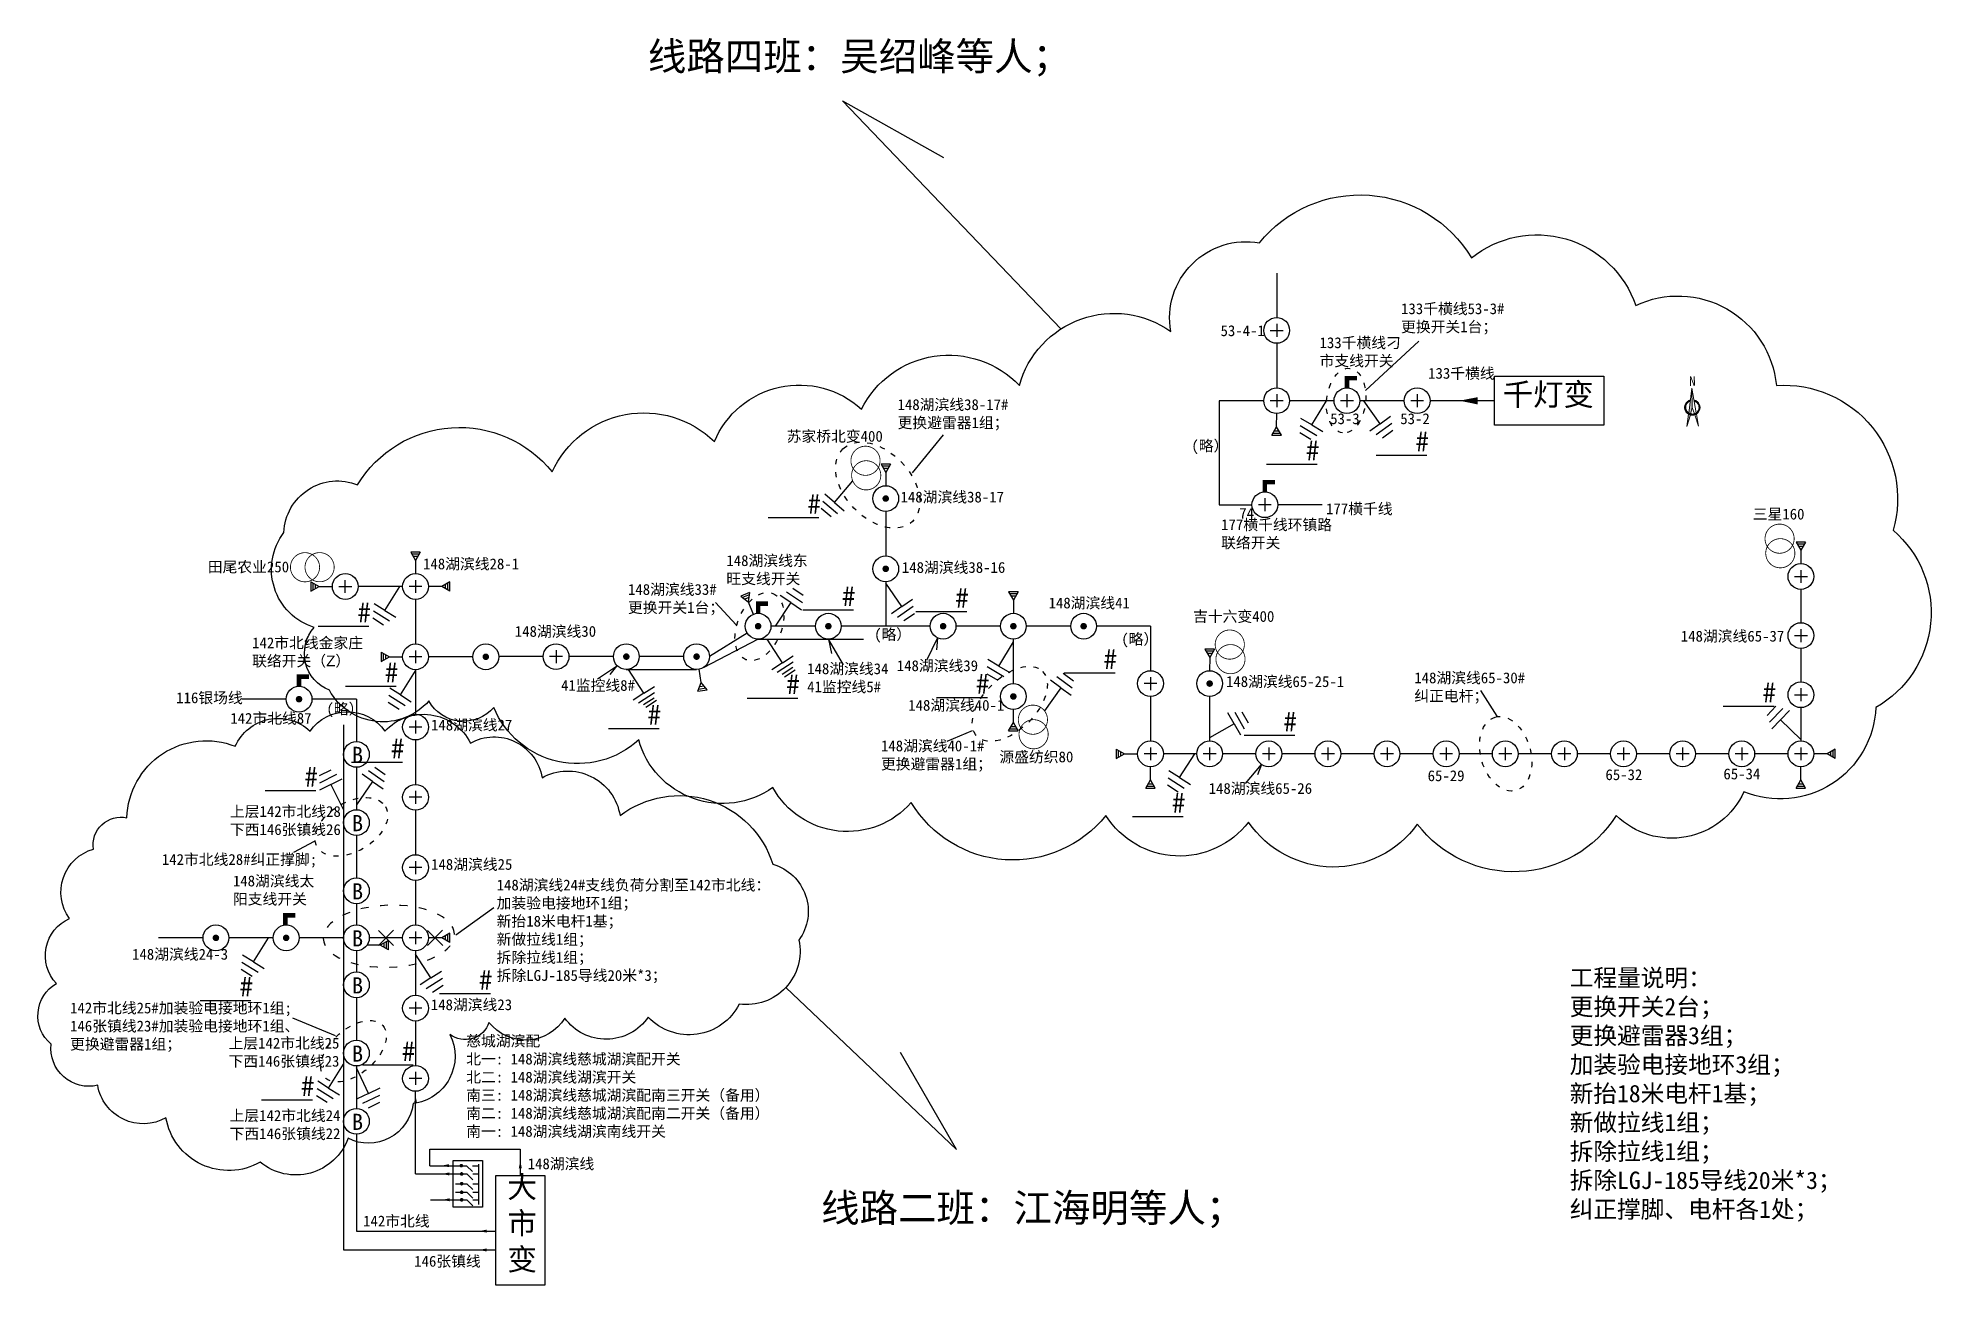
# Model space of a CAD drawing. Extents: x 840 to 1058, y -155 to -96.
# Drawn here: x 840.3 to 927.6, y -153.3 to -95.8 of the extents above; entities that cross this region are included whole.
import ezdxf

# ---------------------------------------------------------------- set-up
doc = ezdxf.new("R2010")
doc.units = 0
doc.header["$LTSCALE"] = 20
doc.header["$MEASUREMENT"] = 0
for name, pattern in [('ACAD_ISO03W100', [30, 12, -18]), ('ACAD_ISO10W100', [18.5, 12, -3, 0.5, -3]), ('CENTERX2', [101.6, 63.5, -12.7, 12.7, -12.7]), ('DASHEDX2', [38.1, 25.4, -12.7]), ('DOT', [6.35, 0, -6.35])]:
    doc.linetypes.add(name, pattern=pattern)
doc.layers.get('0').update_dxf_attribs({"linetype": 'CONTINUOUS'})
for name, color, linetype in [('Layer1', 7, 'CONTINUOUS'), ('交叉跨越', 6, 'DOT'), ('变压器', 1, 'CONTINUOUS'), ('同杆线路', 3, 'CONTINUOUS'), ('图纸', 7, 'CONTINUOUS'), ('本线路', 7, 'CONTINUOUS'), ('标注', 1, 'CONTINUOUS'), ('标题', 7, 'CONTINUOUS'), ('电杆', 7, 'CONTINUOUS'), ('道路', 4, 'ACAD_ISO10W100')]:
    doc.layers.add(name, color=color, linetype=linetype)
doc.layers.add('跨越', color=4, linetype='CENTERX2', lineweight=9)
doc.styles.add('STYLE1', font='SIMFANG.TTF')
doc.styles.add('STYLE4', font='SIMFANG.TTF', dxfattribs={"height": 0.4})

msp = doc.modelspace()

# ---------------------------------------------------------------- texts
at = {"layer": 'Layer1', "color": 4, "lineweight": -3, "style": 'STYLE1'}
for p in [(903.818, -114.853), (898.766, -115.264), (875.792, -117.73), (877.387, -121.983), (882.607, -122.065), (855.051, -122.732), (856.312, -125.496), (889.441, -124.881), (883.56, -126.021), (919.816, -126.417), (897.733, -127.759), (856.596, -129.002), (852.611, -130.305), (892.59, -131.505), (849.618, -139.978), (860.65, -139.667), (857.098, -142.952), (852.446, -144.561)]:
    msp.add_text('#', height=0.908, dxfattribs=at).set_placement(p)
at = {"layer": 'Layer1', "color": 32, "lineweight": -3, "style": 'STYLE1'}
for p in [(874.821, -126.045), (868.429, -127.448)]:
    msp.add_text('#', height=0.908, dxfattribs=at).set_placement(p)
at = {"layer": '交叉跨越', "attachment_point": 1, "style": 'STYLE1'}
for s, insert, char_height, width in [('{\\C5;133千横线53-3#\\P更换开关1台；}', (903.15, -108.033), 0.5, 6.5195), ('{\\C0;53-4-1}', (894.832, -109.046), 0.5, 7.23352), ('{\\C0;133千横线}', (904.399, -111.009), 0.5, 6.52724), ('{\\C5;148湖滨线38-17#\\P更换避雷器1组；}', (879.945, -112.453), 0.5, 6.5195), ('{\\C0;53-3}', (899.885, -113.102), 0.5, 7.23352), ('{\\C0;53-2}', (903.115, -113.103), 0.5, 7.23352), ('{\\C0;148湖滨线38-17}', (880.082, -116.711), 0.5, 5.63251), ('{\\C0;74}', (895.696, -117.463), 0.5, 7.23352), ('{\\C0;148湖滨线28-1}', (858.073, -119.793), 0.5, 5.63251), ('{\\C0;148湖滨线38-16}', (880.143, -119.956), 0.5, 5.63251), ('{\\C5;148湖滨线33#\\P更换开关1台；}', (867.519, -120.97), 0.5, 6.5195), ('{\\C0;148湖滨线41}', (886.905, -121.594), 0.5, 5.63251), ('{\\C0;148湖滨线30}', (862.303, -122.902), 0.5, 3.98854), ('{\\C0;148湖滨线65-37}', (916.045, -123.122), 0.5, 5.63251), ('{\\C0;148湖滨线34\\C32;\\P41监控线5#}', (875.778, -124.624), 0.5, 3.98854), ('{\\C0;148湖滨线39}', (879.909, -124.485), 0.5, 5.63251), ('{\\C32;41监控线8#}', (864.435, -125.393), 0.5, 3.98854), ('{\\C0;148湖滨线65-25-1}', (895.081, -125.217), 0.5, 5.63251), ('{\\C5;148湖滨线65-30#\\P纠正电杆；}', (903.761, -125.044), 0.5, 6.5195), ('{\\C0;148湖滨线40-1}', (880.436, -126.31), 0.5, 5.63251), ('{\\C0;148湖滨线27}', (858.44, -127.217), 0.5, 3.98854), ('{\\C5;148湖滨线40-1#\\P更换避雷器1组；}', (879.18, -128.181), 0.5, 6.5195), ('{\\C0;65-29}', (904.376, -129.556), 0.5, 5.63251), ('{\\C0;65-32}', (912.572, -129.507), 0.5, 5.63251), ('{\\C0;65-34}', (918.009, -129.472), 0.5, 5.63251), ('{\\C0;148湖滨线65-26}', (894.283, -130.141), 0.5, 5.63251), ('{\\C5;142市北线28#纠正撑脚;}', (846.036, -133.413), 0.5, 7.49715), ('{\\C0;148湖滨线25}', (858.445, -133.641), 0.5, 3.98854), ('{\\C5;148湖滨线24#支线负荷分割至142市北线：\\P加装验电接地环1组；\\P新抬18米电杆1基；\\P新做拉线1组；\\P拆除拉线1组；\\P拆除LGJ-185导线20米*3；}', (861.466, -134.592), 0.5, 13.05915), ('{\\C0;148湖滨线24-3}', (844.662, -137.783), 0.5, 6.52724), ('{\\C0;工程量说明：\\P更换开关2台；\\P更换避雷器3组；\\P加装验电接地环3组；\\P新抬18米电杆1基；\\P新做拉线1组；\\P拆除拉线1组；\\P拆除LGJ-185导线20米*3；\\P纠正撑脚、电杆各1处；}', (910.924, -138.716), 0.8, 14.92405), ('{\\C5;142市北线25#加装验电接地环1组;\\P146张镇线23#加装验电接地环1组、\\P更换避雷器1组；}', (841.805, -140.258), 0.5, 11.75995), ('{\\C0;148湖滨线23}', (858.432, -140.109), 0.5, 3.98854), ('{\\C1;148湖滨线}', (862.897, -147.438), 0.5, 3.98854)]:
    msp.add_mtext(s, dxfattribs=dict(at, insert=insert, char_height=char_height, width=width))
at = {"layer": '交叉跨越', "linetype": 'ACAD_ISO10W100', "ltscale": 0.8, "insert": (899.395, -109.599), "char_height": 0.5, "width": 4.18446, "attachment_point": 1, "style": 'STYLE1'}
msp.add_mtext('{\\C0;133千横线刁市支线开关}', dxfattribs=at)
at = {"layer": '变压器', "linetype": 'ACAD_ISO03W100', "lineweight": 0, "char_height": 0.5, "width": 5.42046, "attachment_point": 1, "style": 'STYLE1'}
for s, insert in [('{\\C1;177横千线}', (899.692, -117.254)), ('{\\C1;177横千线环镇路联络开关}', (894.859, -117.985))]:
    msp.add_mtext(s, dxfattribs=dict(at, insert=insert))
at = {"layer": '变压器', "ltscale": 0.02, "insert": (919.36, -117.497), "char_height": 0.5, "width": 2.8808, "attachment_point": 1, "style": 'STYLE1'}
msp.add_mtext('{\\C0;三星160}', dxfattribs=at)
at = {"layer": '图纸', "color": 0, "linetype": 'ByBlock', "ltscale": 0.02, "char_height": 0.744, "width": 0.3114, "attachment_point": 1, "style": 'STYLE1'}
for insert in [(854.804, -128.473), (854.804, -131.618), (854.804, -134.763), (854.804, -139.096), (854.804, -142.24), (854.804, -145.385)]:
    msp.add_mtext('B', dxfattribs=dict(at, insert=insert))
at = {"layer": '图纸', "color": 5, "linetype": 'ByBlock', "ltscale": 0.02, "insert": (854.804, -136.929), "char_height": 0.744, "width": 0.3114, "attachment_point": 1, "style": 'STYLE1'}
msp.add_mtext('B', dxfattribs=at)
at = {"layer": '标注', "color": 1, "linetype": 'DASHEDX2', "attachment_point": 1, "style": 'STYLE1'}
for s, insert, char_height, width in [('{\\C0;线路四班：吴绍峰等人；}', (868.436, -95.999), 1.3, 27.65414), ('{\\C0;苏家桥北变400}', (874.833, -113.911), 0.5, 4.65826), ('{\\C0;(略）}', (893.487, -114.349), 0.5, 3.82461), ('{\\C0;田尾农业250}', (848.151, -119.931), 0.5, 4.43828), ('{\\C0;148湖滨线东旺支线开关}', (872.053, -119.642), 0.5, 3.82461), ('{\\C0;吉十六变400}', (893.563, -122.213), 0.5, 4.6105), ('{\\C0;(略）}', (878.865, -123.04), 0.5, 3.82461), ('{\\C0;(略）}', (890.257, -123.259), 0.5, 3.82461), ('{\\C0;(略）}', (853.621, -126.473), 0.5, 3.82461), ('{\\C0;142市北线87}', (849.189, -126.91), 0.5, 8.61849), ('{\\C0;源盛纺织80}', (884.638, -128.687), 0.5, 4.43611), ('{\\C0;上层142市北线28\\P下西146张镇线26}', (849.173, -131.203), 0.5, 8.61849), ('{\\C0;148湖滨线太阳支线开关}', (849.31, -134.406), 0.5, 4.06814), ('{\\C0;上层142市北线25\\P下西146张镇线23}', (849.108, -141.88), 0.5, 8.61849), ('慈城湖滨配\\P北一: 148湖滨线慈城湖滨配开关\\P北二: 148湖滨线湖滨开关\\P南三: 148湖滨线慈城湖滨配南三开关（备用）\\P南二: 148湖滨线慈城湖滨配南二开关（备用）\\P南一: 148湖滨线湖滨南线开关', (860.063, -141.778), 0.5, 17.03031), ('{\\C0;上层142市北线24\\P下西146张镇线22}', (849.155, -145.218), 0.5, 8.61849), ('{\\C0;线路二班：江海明等人；}', (876.421, -149.072), 1.3, 27.65414), ('{\\C0;142市北线}', (855.31, -150.078), 0.5, 8.61849), ('{\\C0;146张镇线}', (857.666, -151.93), 0.5, 8.61849)]:
    msp.add_mtext(s, dxfattribs=dict(at, insert=insert, char_height=char_height, width=width))
at = {"layer": '电杆', "color": 6, "linetype": 'ByBlock', "lineweight": -2, "ltscale": 0.02, "char_height": 0.5, "attachment_point": 1, "style": 'STYLE4'}
for s, insert, width in [('{\\C1;142市北线金家庄\\P联络开关（\\fArial|b0|i0|c0|p32;Z\\fFangSong_GB2312|b0|i0|c134|p32;）}', (850.196, -123.432), 17.24667), ('{\\C1;116银场线}', (846.696, -125.962), 3.92607)]:
    msp.add_mtext(s, dxfattribs=dict(at, insert=insert, width=width))
at = {"layer": '道路', "ltscale": 0.02, "attachment_point": 1, "style": 'STYLE1'}
for s, insert, char_height, width in [('{\\C1;千灯变}', (907.835, -111.719), 1.0267, 9.63014), ('{\\C1;大市变}', (861.958, -148.259), 1, 1.73867)]:
    msp.add_mtext(s, dxfattribs=dict(at, insert=insert, char_height=char_height, width=width))

# ---------------------------------------------------------------- blocks, each defined once
blk = doc.blocks.new('111')
at = {"color": 0, "lineweight": -3}
for p, q in [((6508.5, 189.8, -805.8), (6492.7, 189.8, -805.8)), ((6520.4, 197.7, -805.8), (6496.7, 197.7, -805.8)), ((6516.4, 205.6, -805.8), (6500.6, 205.6, -805.8)), ((6508.5, 189.8, -805.8), (6524.3, 189.8, -805.8)), ((6508.5, 189.8), (6508.5, 154.7))]:
    blk.add_line(p, q, dxfattribs=at)
blk = doc.blocks.new('12')
at = {"const_width": 0.0358}
blk.add_lwpolyline([(-0.018, 0, 1), (0.018, 0, 1)], format="xyb", close=True, dxfattribs=at)
blk = doc.blocks.new('3513')
at = {"color": 32, "lineweight": -3}
for p, q in [((884.353, -154.35, 29.963), (883.645, -153.254, 29.963)), ((884.353, -154.35, 0), (883.859, -154.668, 0)), ((884.108, -154.784, 0), (884.849, -154.306, 0)), ((884.353, -154.35, 0), (884.846, -154.031, 0)), ((884.34, -154.871, 0), (884.833, -154.553, 0)), ((884.444, -154.991), (884.938, -154.672))]:
    blk.add_line(p, q, dxfattribs=at)
blk = doc.blocks.new('A$C779D513D')
at = {"layer": '跨越'}
h = blk.add_hatch(color=1, dxfattribs=at)
h.paths.add_polyline_path([(2, 7.4, 0.07616), (3, 6.9), (4, 10.5), (3.8, 21.2)])
h.paths.add_polyline_path([(2.9, 6.4, -0.05961), (1.9, 6.8), (1, 0)])
blk.add_hatch(color=5, dxfattribs=at).paths.add_polyline_path([(4.9, 14.7), (5, 14.1, -6.607399), (2.9, 14), (2.9, 14.7, 8.4891)])
at = {"layer": '跨越', "color": 0}
for p, q in [((2, 7.4), (3.8, 21.2)), ((3.8, 21.2), (4, 10.5)), ((6.2, 7.5), (3.8, 21.2)), ((3, 6.9), (4, 10.5)), ((5.2, 7), (4, 10.5)), ((1, 0), (1.9, 6.8)), ((1, 0), (2.9, 6.4)), ((7.5, 0.1), (5.4, 6.4)), ((7.5, 0.1), (6.3, 6.9))]:
    blk.add_line(p, q, dxfattribs=at)
for radius, start, end in [(4.29, 104.7367, 77.8633), (3.7, 108.5123, 74.0877)]:
    blk.add_arc((4, 10.5), radius, start, end, dxfattribs=at)
at = {"lineweight": 0, "insert": (2.2, 27.7), "char_height": 5.27, "width": 50.476, "attachment_point": 1, "rotation": 1.3}
blk.add_mtext('N', dxfattribs=at)

# ---------------------------------------------------------------- linework, layer by layer
at = {"color": 0, "linetype": 'ByBlock', "ltscale": 0.02}
for p, q in [((887.476, -109.213), (877.414, -98.695)), ((877.414, -98.695), (882.067, -101.31)), ((894.773, -112.522), (894.773, -117.318)), ((894.773, -117.318), (896.281, -117.318)), ((877.459, -124.692), (876.765, -123.509)), ((876.765, -123.509), (876.904, -124.168)), ((881.288, -124.486), (881.79, -123.473)), ((881.79, -123.473), (881.732, -124.009)), ((866.113, -125.333), (866.997, -124.759)), ((866.997, -124.759), (866.682, -125.134)), ((855.003, -126.271), (855.003, -128.228)), ((854.409, -127.459), (854.409, -128.822)), ((854.409, -128.822), (854.409, -131.967)), ((855.003, -129.416), (855.003, -131.373)), ((895.976, -130.158), (896.721, -129.289)), ((896.721, -129.289), (896.538, -129.769)), ((854.409, -131.967), (854.409, -135.111)), ((855.003, -132.561), (855.003, -134.517)), ((854.409, -135.111), (854.409, -137.278)), ((855.003, -135.705), (855.003, -136.684)), ((854.409, -137.278), (854.409, -139.444)), ((855.003, -137.872), (855.003, -138.85)), ((854.409, -139.444), (854.409, -142.589)), ((874.788, -139.57), (882.655, -147.029)), ((855.003, -140.038), (855.003, -141.995)), ((854.409, -142.589), (854.409, -145.734)), ((882.655, -147.029), (880.074, -142.567)), ((855.003, -143.183), (855.003, -145.14)), ((857.728, -148.158), (857.728, -144.349)), ((854.409, -145.734), (854.409, -151.661)), ((855.003, -146.328), (855.003, -150.794)), ((855.003, -150.794), (861.427, -150.794)), ((854.409, -151.661), (861.427, -151.661))]:
    msp.add_line(p, q, dxfattribs=at)
at = {"color": 5, "linetype": 'ByBlock', "ltscale": 0.02}
for p, q in [((901.514, -112.056), (903.974, -109.772)), ((880.626, -115.846), (882.064, -114.09)), ((872.512, -122.845), (871.553, -121.823)), ((907.576, -127.054), (906.825, -125.879)), ((883.376, -127.731), (882.22, -128.226)), ((853.057, -132.83), (852.109, -133.348)), ((859.59, -137.131), (861.334, -135.872)), ((854.037, -141.788), (852.065, -140.974))]:
    msp.add_line(p, q, dxfattribs=at)
at = {"color": 0, "linetype": 'ByBlock', "lineweight": -3}
for p, q in [((897.417, -113.727), (897.418, -113.116)), ((897.2, -114.106), (897.417, -113.727)), ((897.2, -114.106), (897.634, -114.106)), ((897.252, -114.015), (897.582, -114.016)), ((897.314, -113.907), (897.52, -113.907)), ((897.634, -114.106), (897.417, -113.727)), ((879.617, -115.448), (879.183, -115.448)), ((879.183, -115.448), (879.4, -115.827)), ((879.565, -115.539), (879.235, -115.539)), ((879.503, -115.648), (879.297, -115.647)), ((879.4, -115.827), (879.399, -116.438)), ((879.617, -115.448), (879.4, -115.827)), ((857.946, -119.502), (857.511, -119.502)), ((857.511, -119.502), (857.728, -119.881)), ((857.946, -119.502), (857.728, -119.881)), ((921.799, -119.038), (921.364, -119.038)), ((921.364, -119.038), (921.581, -119.417)), ((921.746, -119.129), (921.416, -119.129)), ((921.684, -119.238), (921.478, -119.237)), ((921.799, -119.038), (921.581, -119.417)), ((921.581, -119.417), (921.581, -120.028)), ((857.894, -119.593), (857.563, -119.593)), ((857.831, -119.702), (857.625, -119.702)), ((857.728, -119.881), (857.728, -120.492)), ((852.906, -120.868), (852.905, -121.303)), ((852.905, -121.303), (853.285, -121.086)), ((852.906, -120.868), (853.285, -121.086)), ((852.996, -120.92), (852.996, -121.251)), ((853.105, -120.983), (853.105, -121.189)), ((853.285, -121.086), (853.895, -121.086)), ((858.933, -121.086), (858.322, -121.086)), ((859.312, -120.869), (858.933, -121.086)), ((859.311, -121.304), (858.933, -121.086)), ((859.112, -121.189), (859.112, -120.983)), ((859.221, -121.252), (859.221, -120.921)), ((859.311, -121.304), (859.312, -120.869)), ((873.124, -121.365), (872.721, -121.528)), ((872.721, -121.528), (873.065, -121.798)), ((873.11, -121.468), (872.803, -121.593)), ((873.093, -121.593), (872.902, -121.67)), ((873.124, -121.365), (873.065, -121.798)), ((873.065, -121.798), (873.295, -122.364)), ((885.5, -121.331), (885.065, -121.331)), ((885.065, -121.331), (885.282, -121.71)), ((885.448, -121.422), (885.117, -121.421)), ((885.385, -121.53), (885.18, -121.53)), ((885.5, -121.331), (885.282, -121.71)), ((885.282, -121.71), (885.282, -122.321)), ((856.144, -124.107), (856.144, -124.541)), ((856.144, -124.107), (856.523, -124.324)), ((856.144, -124.541), (856.523, -124.324)), ((856.235, -124.159), (856.234, -124.489)), ((856.343, -124.221), (856.343, -124.427)), ((856.523, -124.324), (857.134, -124.324)), ((894.547, -123.975), (894.113, -123.975)), ((894.113, -123.975), (894.33, -124.354)), ((894.495, -124.066), (894.165, -124.066)), ((894.433, -124.175), (894.227, -124.174)), ((894.33, -124.354), (894.329, -124.965)), ((894.547, -123.975), (894.33, -124.354)), ((870.744, -125.911), (870.898, -125.502)), ((870.898, -125.502), (870.8, -124.899)), ((871.173, -125.842), (870.898, -125.502)), ((870.744, -125.911), (871.173, -125.842)), ((870.78, -125.813), (871.107, -125.761)), ((870.825, -125.696), (871.028, -125.663)), ((885.064, -127.737), (885.282, -127.358)), ((885.282, -127.358), (885.282, -126.747)), ((885.499, -127.737), (885.282, -127.358)), ((885.064, -127.737), (885.499, -127.737)), ((885.116, -127.646), (885.447, -127.646)), ((885.179, -127.537), (885.385, -127.537)), ((890.021, -128.579), (890.02, -129.014)), ((890.02, -129.014), (890.399, -128.797)), ((890.021, -128.579), (890.399, -128.797)), ((890.111, -128.631), (890.111, -128.962)), ((890.22, -128.694), (890.22, -128.9)), ((890.399, -128.797), (891.01, -128.797)), ((922.786, -128.797), (922.175, -128.797)), ((923.165, -128.58), (922.786, -128.797)), ((923.164, -129.015), (922.786, -128.797)), ((922.965, -128.901), (922.965, -128.695)), ((923.074, -128.963), (923.074, -128.632)), ((923.164, -129.015), (923.165, -128.58)), ((891.386, -130.381), (891.604, -130.002)), ((891.604, -130.002), (891.604, -129.391)), ((891.821, -130.381), (891.604, -130.002)), ((921.363, -130.381), (921.58, -130.002)), ((921.58, -130.002), (921.581, -129.391)), ((921.797, -130.381), (921.58, -130.002)), ((891.386, -130.381), (891.821, -130.381)), ((891.438, -130.29), (891.769, -130.291)), ((891.501, -130.182), (891.707, -130.182)), ((921.363, -130.381), (921.797, -130.381)), ((921.415, -130.29), (921.746, -130.291)), ((921.477, -130.182), (921.683, -130.182)), ((858.933, -137.278), (858.322, -137.278)), ((859.312, -137.061), (858.933, -137.278)), ((859.311, -137.496), (858.933, -137.278)), ((859.112, -137.381), (859.112, -137.175)), ((859.221, -137.444), (859.221, -137.113)), ((859.311, -137.496), (859.312, -137.061))]:
    msp.add_line(p, q, dxfattribs=at)
at = {"color": 4, "lineweight": -3}
for p, q in [((902.003, -115.032), (904.343, -115.032)), ((896.951, -115.443), (899.291, -115.443)), ((873.978, -117.909), (876.318, -117.909)), ((875.573, -122.162), (877.913, -122.162)), ((853.237, -122.911), (855.577, -122.911)), ((880.792, -122.244), (883.132, -122.244)), ((887.627, -125.06), (889.967, -125.06)), ((854.498, -125.675), (856.838, -125.675)), ((881.746, -126.2), (884.086, -126.2)), ((918.001, -126.596), (920.341, -126.596)), ((895.918, -127.938), (898.258, -127.938)), ((854.782, -129.181), (857.122, -129.181)), ((850.796, -130.484), (853.136, -130.484)), ((890.775, -131.685), (893.115, -131.685)), ((847.803, -140.157), (850.143, -140.157)), ((858.836, -139.846), (861.176, -139.846)), ((855.283, -143.131), (857.623, -143.131)), ((850.632, -144.74), (852.972, -144.74))]:
    msp.add_line(p, q, dxfattribs=at)
at = {"color": 32, "linetype": 'ByBlock', "ltscale": 0.02}
for p, q in [((873.517, -123.509), (870.979, -124.831)), ((873.517, -123.509), (876.755, -123.509)), ((876.755, -123.509), (878.374, -123.509)), ((867.443, -124.911), (870.681, -124.911))]:
    msp.add_line(p, q, dxfattribs=at)
at = {"color": 32, "lineweight": -3}
for p, q in [((873.006, -126.224), (875.346, -126.224)), ((866.614, -127.627), (868.954, -127.627))]:
    msp.add_line(p, q, dxfattribs=at)
at = {"color": 5, "linetype": 'ByBlock', "lineweight": -3}
for p, q in [((856.101, -137.617), (855.491, -137.617)), ((856.481, -137.4), (856.101, -137.617)), ((856.48, -137.835), (856.101, -137.617)), ((856.281, -137.72), (856.281, -137.514)), ((856.39, -137.783), (856.39, -137.452)), ((856.48, -137.835), (856.481, -137.4))]:
    msp.add_line(p, q, dxfattribs=at)
at = {"color": 1, "linetype": 'ByBlock', "ltscale": 0.02}
for p, q in [((858.389, -147.777), (858.389, -147.023)), ((858.389, -147.023), (862.555, -147.023)), ((862.555, -147.023), (862.555, -148.235))]:
    msp.add_line(p, q, dxfattribs=at)
at = {"color": 0, "ltscale": 0.8}
msp.add_line((857.728, -148.158), (859.638, -148.158), dxfattribs=at)
at = {"color": 1, "ltscale": 0.8}
for p, q in [((858.389, -147.777), (859.623, -147.777)), ((858.422, -149.35), (859.656, -149.35))]:
    msp.add_line(p, q, dxfattribs=at)
at = {"color": 0, "linetype": 'ByBlock', "ltscale": 0.02}
for points in [[(892.536, -109.331, -0.520567), (896.623, -105.247, -0.520567), (906.393, -105.944, -0.520567), (913.969, -108.135, -0.520567), (920.449, -111.82, -0.520567), (925.833, -118.493, -0.520567), (925.035, -126.66, -0.520567), (918.954, -130.545, -0.520567), (913.072, -131.64, -0.520567), (903.901, -132.038, -0.520567), (896.125, -131.939, -0.520567), (889.545, -131.64, -0.520567), (880.573, -131.043, -0.520567), (874.193, -130.345, -0.520567), (868.012, -128.154, -0.520567), (861.333, -126.66, -0.520567), (858.342, -126.361, -0.520567), (853.757, -125.864, -0.520567), (853.059, -122.975, -0.520567), (851.663, -118.593, -0.520567), (855.053, -116.402, -0.520567), (864.025, -115.804, -0.520567), (871.501, -114.41, -0.520567), (878.28, -112.916, -0.520567), (885.558, -111.82, -0.520567)], [(849.421, -128.45, -0.520567), (852.868, -127.751, -0.520567), (856.314, -127.751, -0.520567), (860.26, -128.3, -0.520567), (863.557, -129.897, -0.520567), (867.154, -131.644, -0.520567), (874.197, -133.889, -0.520567), (875.396, -137.382, -0.520567), (872.648, -140.327, -0.520567), (868.452, -140.926, -0.520567), (864.606, -140.976, -0.520567), (861.11, -141.175, -0.520567), (859.311, -141.724, -0.520567), (857.613, -144.918, -0.520567), (854.616, -146.515, -0.520567), (850.57, -147.613, -0.520567), (846.224, -145.567, -0.520567), (843.077, -144.07, -0.520567), (840.929, -142.173, -0.520567), (841.179, -139.379, -0.520567), (841.778, -136.384, -0.520567), (842.877, -133.191, -0.520567), (844.426, -131.743, -0.520567)]]:
    msp.add_lwpolyline(points, format="xyb", close=True, dxfattribs=at)
at = {"color": 1, "linetype": 'ByBlock', "ltscale": 0.02}
for points in [[(907.454, -111.395), (912.501, -111.395), (912.501, -113.65), (907.454, -113.65)], [(863.682, -148.235), (863.682, -153.282), (861.427, -153.282), (861.427, -148.235)]]:
    msp.add_lwpolyline(points, close=True, dxfattribs=at)
at = {"color": 1, "const_width": 0.15}
msp.add_lwpolyline([(852.431, -126.298, 1), (852.286, -126.258, 1)], format="xyb", close=True, dxfattribs=at)
at = {"color": 0}
for points in [[(857.728, -144.901, 0.141, 0, 0), (857.728, -144.549, 0, 0, 0)], [(859.288, -148.158, 0.141, 0, 0), (858.936, -148.158, 0, 0, 0)], [(861.008, -150.794, 0.141, 0, 0), (860.657, -150.794, 0, 0, 0)], [(861.003, -151.661, 0.141, 0, 0), (860.651, -151.661, 0, 0, 0)]]:
    msp.add_lwpolyline(points, format="xyseb", dxfattribs=at)
at = {"color": 1}
for points in [[(859.273, -147.777, 0.141, 0, 0), (858.921, -147.777, 0, 0, 0)], [(862.555, -147.901, 0.141, 0, 0), (862.555, -147.549, 0, 0, 0)], [(859.306, -149.35, 0.141, 0, 0), (858.954, -149.35, 0, 0, 0)]]:
    msp.add_lwpolyline(points, format="xyseb", dxfattribs=at)
at = {"color": 1, "ltscale": 0.8}
msp.add_lwpolyline([(859.465, -147.535), (860.815, -147.535), (860.815, -149.69), (859.465, -149.69)], close=True, dxfattribs=at)
at = {"color": 0, "linetype": 'ByBlock', "lineweight": -3, "ltscale": 0.02}
for centre in [(879.399, -117.032), (879.399, -120.27), (873.517, -122.915), (876.755, -122.915), (882.044, -122.915), (885.282, -122.915), (888.521, -122.915), (860.966, -124.324), (867.443, -124.317), (870.681, -124.317), (885.282, -126.153), (894.329, -125.559), (848.526, -137.278), (851.764, -137.278)]:
    msp.add_circle(centre, 0.594, dxfattribs=at)
at = {"color": 1, "linetype": 'ByBlock', "lineweight": -3, "ltscale": 0.02}
msp.add_circle((852.358, -126.278), 0.594, dxfattribs=at)
at = {"color": 5, "linetype": 'ACAD_ISO03W100', "ltscale": 0.001}
for centre, major_axis, ratio in [((900.623, -112.519), (-0.166, -1.488), 0.6008), ((879.027, -116.415), (-1.6, 1.675), 0.659244), ((873.577, -122.93), (0.622, 1.527), 0.615369), ((885.119, -126.496), (1.508, 1.5), 0.567283), ((907.972, -128.794), (-0.485, 1.688), 0.652447), ((854.771, -132.163), (1.569, 0.937), 0.622253), ((854.87, -142.502), (1.347, 1.182), 0.578119)]:
    msp.add_ellipse(centre, major_axis=major_axis, ratio=ratio, dxfattribs=at)
at = {"color": 5, "linetype": 'ACAD_ISO03W100', "ltscale": 0.0015, "extrusion": (0, 0, -1)}
msp.add_ellipse((856.497, -137.201), major_axis=(3.024, 0.11), ratio=0.471342, dxfattribs=at)
at = {"layer": '变压器', "color": 0, "const_width": 0.0373}
for points in [[(878.433, -114.619, 1), (878.5, -115.961, 1)], [(878.466, -115.29, 1), (878.533, -116.633, 1)], [(920.565, -118.21, 1), (920.632, -119.552, 1)], [(853.305, -120.195, 1), (851.961, -120.2, 1)], [(853.977, -120.192, 1), (852.633, -120.198, 1)], [(920.598, -118.881, 1), (920.665, -120.224, 1)], [(895.223, -123.09, 1), (895.29, -124.433, 1)], [(895.256, -123.762, 1), (895.323, -125.104, 1)], [(886.216, -127.895, 1), (886.149, -126.552, 1)], [(886.249, -128.566, 1), (886.182, -127.224, 1)]]:
    msp.add_lwpolyline(points, format="xyb", close=True, dxfattribs=at)
at = {"layer": '同杆线路', "color": 5, "linetype": 'ByBlock', "ltscale": 0.02, "const_width": 0.209}
for points in [[(901.116, -111.482), (900.656, -111.482), (900.656, -111.928)], [(873.977, -121.875), (873.517, -121.874), (873.517, -122.321)]]:
    msp.add_lwpolyline(points, dxfattribs=at)
at = {"layer": '同杆线路', "color": 1, "linetype": 'ByBlock', "ltscale": 0.02, "const_width": 0.209}
for points in [[(897.335, -116.278), (896.875, -116.278), (896.875, -116.724)], [(852.819, -125.238), (852.359, -125.237), (852.358, -125.684)]]:
    msp.add_lwpolyline(points, dxfattribs=at)
at = {"layer": '同杆线路', "color": 0, "linetype": 'ByBlock', "ltscale": 0.02, "const_width": 0.209}
msp.add_lwpolyline([(852.183, -136.239), (851.724, -136.239), (851.723, -136.685)], dxfattribs=at)
at = {"layer": '本线路', "color": 0, "linetype": 'ByBlock', "lineweight": -3, "ltscale": 0.14}
for p, q in [((897.418, -106.64), (897.418, -108.69)), ((897.418, -109.878), (897.418, -111.928)), ((896.824, -112.522), (894.773, -112.522)), ((900.062, -112.522), (898.012, -112.522)), ((903.3, -112.522), (901.25, -112.522)), ((907.454, -112.522), (904.488, -112.522)), ((879.399, -117.626), (879.399, -119.676)), ((857.134, -121.086), (855.083, -121.086)), ((879.399, -120.864), (879.399, -122.915)), ((921.581, -121.216), (921.581, -122.753)), ((857.728, -121.68), (857.728, -123.73)), ((876.161, -122.915), (874.111, -122.915)), ((879.399, -122.915), (877.349, -122.915)), ((881.45, -122.915), (879.399, -122.915)), ((884.688, -122.915), (882.638, -122.915)), ((887.927, -122.915), (885.876, -122.915)), ((891.604, -122.915), (889.115, -122.915)), ((891.604, -122.915), (891.604, -124.965)), ((873.013, -123.23), (871.275, -124.317)), ((885.282, -125.559), (885.282, -123.509)), ((860.372, -124.324), (858.322, -124.324)), ((863.61, -124.317), (861.56, -124.317)), ((866.849, -124.317), (864.798, -124.317)), ((870.087, -124.317), (868.037, -124.317)), ((921.581, -123.941), (921.581, -125.478)), ((857.728, -124.918), (857.728, -126.969)), ((855.003, -126.271), (852.952, -126.271)), ((891.604, -126.153), (891.604, -128.203)), ((894.329, -126.153), (894.329, -128.203)), ((921.581, -126.666), (921.581, -128.203)), ((857.728, -128.157), (857.728, -130.207)), ((893.735, -128.797), (892.198, -128.797)), ((896.461, -128.797), (894.923, -128.797)), ((899.186, -128.797), (897.649, -128.797)), ((901.911, -128.797), (900.374, -128.797)), ((904.636, -128.797), (903.099, -128.797)), ((907.361, -128.797), (905.824, -128.797)), ((910.086, -128.797), (908.549, -128.797)), ((912.811, -128.797), (911.274, -128.797)), ((915.536, -128.797), (913.999, -128.797)), ((918.261, -128.797), (916.724, -128.797)), ((920.987, -128.797), (919.449, -128.797)), ((857.728, -131.395), (857.728, -133.446)), ((857.728, -134.634), (857.728, -136.684)), ((847.932, -137.278), (845.882, -137.278)), ((851.17, -137.278), (849.12, -137.278)), ((854.409, -137.278), (852.358, -137.278)), ((857.134, -137.278), (855.597, -137.278)), ((857.728, -137.872), (857.728, -139.922)), ((857.728, -141.11), (857.728, -143.161))]:
    msp.add_line(p, q, dxfattribs=at)
at = {"layer": '本线路', "linetype": 'ByBlock', "lineweight": -3, "ltscale": 0.02}
for p, q in [((897.418, -108.987), (897.418, -109.581)), ((897.121, -109.284), (897.715, -109.284)), ((897.715, -112.522), (897.121, -112.522)), ((897.418, -112.225), (897.418, -112.819)), ((900.953, -112.522), (900.359, -112.522)), ((900.656, -112.225), (900.656, -112.819)), ((904.191, -112.522), (903.597, -112.522)), ((903.894, -112.225), (903.894, -112.819)), ((921.581, -120.325), (921.581, -120.919)), ((854.192, -121.086), (854.786, -121.086)), ((854.489, -121.383), (854.489, -120.789)), ((858.025, -121.086), (857.431, -121.086)), ((857.728, -120.789), (857.728, -121.383)), ((921.284, -120.622), (921.878, -120.622)), ((921.284, -123.347), (921.878, -123.347)), ((921.581, -123.05), (921.581, -123.644)), ((858.025, -124.324), (857.431, -124.324)), ((857.728, -124.027), (857.728, -124.621)), ((864.501, -124.317), (863.907, -124.317)), ((864.204, -124.02), (864.204, -124.614)), ((891.901, -125.559), (891.307, -125.559)), ((891.604, -125.262), (891.604, -125.856)), ((921.284, -126.072), (921.878, -126.072)), ((921.581, -125.775), (921.581, -126.369)), ((857.728, -127.266), (857.728, -127.86)), ((858.025, -127.563), (857.431, -127.563)), ((891.901, -128.797), (891.307, -128.797)), ((891.604, -128.5), (891.604, -129.094)), ((894.626, -128.797), (894.032, -128.797)), ((894.329, -128.5), (894.329, -129.094)), ((897.352, -128.797), (896.758, -128.797)), ((897.055, -128.5), (897.055, -129.094)), ((900.077, -128.797), (899.483, -128.797)), ((899.78, -128.5), (899.78, -129.094)), ((902.802, -128.797), (902.208, -128.797)), ((902.505, -128.5), (902.505, -129.094)), ((905.527, -128.797), (904.933, -128.797)), ((905.23, -128.5), (905.23, -129.094)), ((908.252, -128.797), (907.658, -128.797)), ((907.955, -128.5), (907.955, -129.094)), ((910.977, -128.797), (910.383, -128.797)), ((910.68, -128.5), (910.68, -129.094)), ((913.702, -128.797), (913.108, -128.797)), ((913.405, -128.5), (913.405, -129.094)), ((916.427, -128.797), (915.833, -128.797)), ((916.13, -128.5), (916.13, -129.094)), ((919.152, -128.797), (918.558, -128.797)), ((918.855, -128.5), (918.855, -129.094)), ((921.878, -128.797), (921.284, -128.797)), ((921.581, -128.5), (921.581, -129.094)), ((858.025, -130.801), (857.431, -130.801)), ((857.728, -130.504), (857.728, -131.098)), ((858.025, -134.04), (857.431, -134.04)), ((857.728, -133.743), (857.728, -134.337)), ((857.728, -136.981), (857.728, -137.575)), ((858.025, -137.278), (857.431, -137.278)), ((857.728, -140.219), (857.728, -140.813)), ((858.025, -140.516), (857.431, -140.516)), ((858.025, -143.755), (857.431, -143.755)), ((857.728, -143.458), (857.728, -144.052))]:
    msp.add_line(p, q, dxfattribs=at)
at = {"layer": '本线路', "color": 1, "linetype": 'ByBlock', "lineweight": -3, "ltscale": 0.02}
for p, q in [((897.172, -117.318), (896.578, -117.318)), ((896.875, -117.021), (896.875, -117.615))]:
    msp.add_line(p, q, dxfattribs=at)
at = {"layer": '本线路', "color": 1, "linetype": 'ByBlock', "lineweight": -3, "ltscale": 0.14}
for p, q in [((899.519, -117.318), (897.469, -117.318)), ((851.764, -126.278), (849.714, -126.278))]:
    msp.add_line(p, q, dxfattribs=at)
at = {"layer": '本线路', "color": 5, "linetype": 'ByBlock', "lineweight": -3, "ltscale": 0.14}
for p, q in [((856.716, -137.624), (856.015, -136.932)), ((856.711, -136.927), (856.019, -137.628)), ((858.978, -137.624), (858.277, -136.932)), ((858.973, -136.928), (858.281, -137.628))]:
    msp.add_line(p, q, dxfattribs=at)
at = {"layer": '本线路', "color": 0, "lineweight": 0, "ltscale": 0.05}
msp.add_lwpolyline([(906.689, -112.526, 0.337, 0, 0), (905.846, -112.522, 0, 0, 0)], format="xyseb", dxfattribs=at)
at = {"layer": '本线路', "linetype": 'ByBlock', "lineweight": -3, "ltscale": 0.02}
for centre in [(897.418, -109.284), (897.418, -112.522), (900.656, -112.522), (903.894, -112.522), (921.581, -120.622), (854.489, -121.086), (857.728, -121.086), (921.581, -123.347), (857.728, -124.324), (864.204, -124.317), (891.604, -125.559), (921.581, -126.072), (857.728, -127.563), (891.604, -128.797), (894.329, -128.797), (897.055, -128.797), (899.78, -128.797), (902.505, -128.797), (905.23, -128.797), (907.955, -128.797), (910.68, -128.797), (913.405, -128.797), (916.13, -128.797), (918.855, -128.797), (921.581, -128.797), (857.728, -130.801), (857.728, -134.04), (857.728, -137.278), (857.728, -140.516), (857.728, -143.755)]:
    msp.add_circle(centre, 0.594, dxfattribs=at)
at = {"layer": '本线路', "color": 1, "linetype": 'ByBlock', "lineweight": -3, "ltscale": 0.02}
msp.add_circle((896.875, -117.318), 0.594, dxfattribs=at)
at = {"layer": '本线路', "color": 0, "linetype": 'ByBlock', "lineweight": -3, "ltscale": 0.02}
for centre in [(855.003, -128.822), (855.003, -131.967), (855.003, -135.111), (855.003, -139.444), (855.003, -142.589), (855.003, -145.734)]:
    msp.add_circle(centre, 0.594, dxfattribs=at)
at = {"layer": '本线路', "color": 5, "linetype": 'ByBlock', "lineweight": -3, "ltscale": 0.02}
msp.add_circle((855.003, -137.278), 0.594, dxfattribs=at)
at = {"layer": '标题', "color": 1}
for p, q in [((859.623, -147.777), (860.078, -147.777)), ((860.078, -147.777), (860.359, -148.05)), ((860.359, -147.777), (860.628, -147.777)), ((860.374, -148.158), (860.644, -148.158)), ((860.644, -149.564), (860.645, -147.705)), ((859.571, -148.607), (860.093, -148.607)), ((859.572, -149.002), (860.093, -149.002)), ((860.093, -148.607), (860.374, -148.88)), ((860.093, -149.002), (860.374, -149.275)), ((860.374, -148.607), (860.644, -148.607)), ((860.374, -149.002), (860.644, -149.002)), ((859.656, -149.35), (860.093, -149.35)), ((860.093, -149.35), (860.374, -149.623)), ((860.374, -149.35), (860.644, -149.35))]:
    msp.add_line(p, q, dxfattribs=at)
at = {"layer": '标题', "color": 0}
for p, q in [((859.638, -148.158), (860.093, -148.158)), ((860.093, -148.158), (860.374, -148.431))]:
    msp.add_line(p, q, dxfattribs=at)
at = {"layer": '标题', "color": 1, "const_width": 0.0842}
for points in [[(859.838, -147.819, 1), (859.838, -147.735, 1)], [(859.853, -148.649, 1), (859.853, -148.565, 1)], [(859.853, -149.044, 1), (859.853, -148.96, 1)], [(859.853, -149.392, 1), (859.853, -149.308, 1)]]:
    msp.add_lwpolyline(points, format="xyb", close=True, dxfattribs=at)
at = {"layer": '标题', "color": 0, "const_width": 0.0842}
msp.add_lwpolyline([(859.853, -148.2, 1), (859.853, -148.115, 1)], format="xyb", close=True, dxfattribs=at)

# ---------------------------------------------------------------- block references
at = {"lineweight": -3, "xscale": 0.08328275791501483, "yscale": 0.08328275791370743, "zscale": 0.08328275791385777}
msp.add_blockref('A$C779D513D', (916.243, -113.71), dxfattribs=at)
at = {"color": 4, "lineweight": -3, "zscale": 0.03718324293637638}
for p, xscale, yscale, rotation in [((1109.932, -232.556), 0.03718324293750475, 0.03718324293862452, 148.9125531797005), ((1094.627, 33.343), 0.03718324293747914, 0.03718324293863873, 215.6914290994223), ((1065.945, -268.642), 0.03718324293759365, 0.03718324293864939, 139.6144377655527), ((1065.265, -244.491), 0.03718324293752926, 0.03718324293868136, 147.9893043948564), ((669.97, 6.89), 0.03718324293767378, 0.03718324293866893, 326.2121641533911), ((1075.177, 21.447), 0.03718324293742507, 0.0371832429386483, 214.6651318149256), ((1095.802, -243.143), 0.03718324293744286, 0.03718324293862452, 149.0551826229198), ((1065.51, -249.184), 0.03718324293745509, 0.03718324293868369, 147.7680010199329), ((686.402, 9.119), 0.03718324293745955, 0.03718324293863873, 324.4775252415877), ((756.701, -305.382), 0.03718324293760194, 0.03718324293863162, 45.70823415009505), ((769.629, 79.426), 0.0371832429376425, 0.0371832429386427, 299.6442679833467), ((1100.172, -255.094), 0.03718324293760154, 0.0371832429386485, 147.1905414040237), ((640.943, -245.537), 0.03718324293750286, 0.03718324293859609, 26.77674304160471), ((653.622, 3.195), 0.03718324293750003, 0.03718324293853925, 324.9311990971295), ((1059.207, -260.683), 0.03718324293752926, 0.03718324293868136, 147.9893043948564), ((1057.924, -1.932), 0.0371832429375537, 0.03718324293870268, 212.8469098192647), ((1062.669, -266.499), 0.03718324293752926, 0.03718324293868136, 147.9893043948564), ((1070.928, -33.829), 0.03718324293751056, 0.03718324293866715, 205.5164118891261)]:
    msp.add_blockref('111', p, dxfattribs=dict(at, xscale=xscale, yscale=yscale, rotation=rotation))
at = {"linetype": 'DASHEDX2', "zscale": 4.197748793348071}
for p, xscale, yscale, rotation in [((879.399, -117.032), 4.197748793347948, 4.197748793347955, 254.5237972902572), ((879.399, -120.27), 4.197748793347948, 4.197748793347955, 254.5237972902572), ((873.517, -122.915), 4.19774879334796, 4.197748793347941, 196.5631883772083), ((876.755, -122.915), 4.197748793347948, 4.197748793347955, 164.5237972902572), ((882.044, -122.915), 4.197748793347948, 4.197748793347955, 164.5237972902572), ((885.282, -122.915), 4.197748793347948, 4.197748793347955, 164.5237972902572), ((888.521, -122.915), 4.197748793347948, 4.197748793347955, 164.5237972902572), ((860.966, -124.324), 4.197748793347948, 4.197748793347955, 164.5237972902572), ((867.443, -124.317), 4.197748793347948, 4.197748793347955, 164.5237972902572), ((870.681, -124.317), 4.197748793347948, 4.197748793347955, 164.5237972902572), ((894.329, -125.559), 4.197748793347948, 4.197748793347955, 254.5237972902572), ((885.282, -126.153), 4.197748793347948, 4.197748793347955, 74.52379729025722), ((848.526, -137.278), 4.197748793347948, 4.197748793347955, 164.5237972902572), ((851.764, -137.278), 4.197748793347948, 4.197748793347955, 164.5237972902572)]:
    msp.add_blockref('12', p, dxfattribs=dict(at, xscale=xscale, yscale=yscale, rotation=rotation))
at = {"color": 0, "linetype": 'ByBlock'}
for p in [(-9.71, 29.745, -29.963), (-16.103, 28.342, -29.963)]:
    msp.add_blockref('3513', p, dxfattribs=at)

msp.set_redraw_order([(e.dxf.handle, doc.entitydb.next_handle()) for e in msp.query("TEXT MTEXT ATTDEF DIMENSION ARC_DIMENSION")])  # texts and dimensions are drawn at this point

doc.saveas('drawing.dxf')
